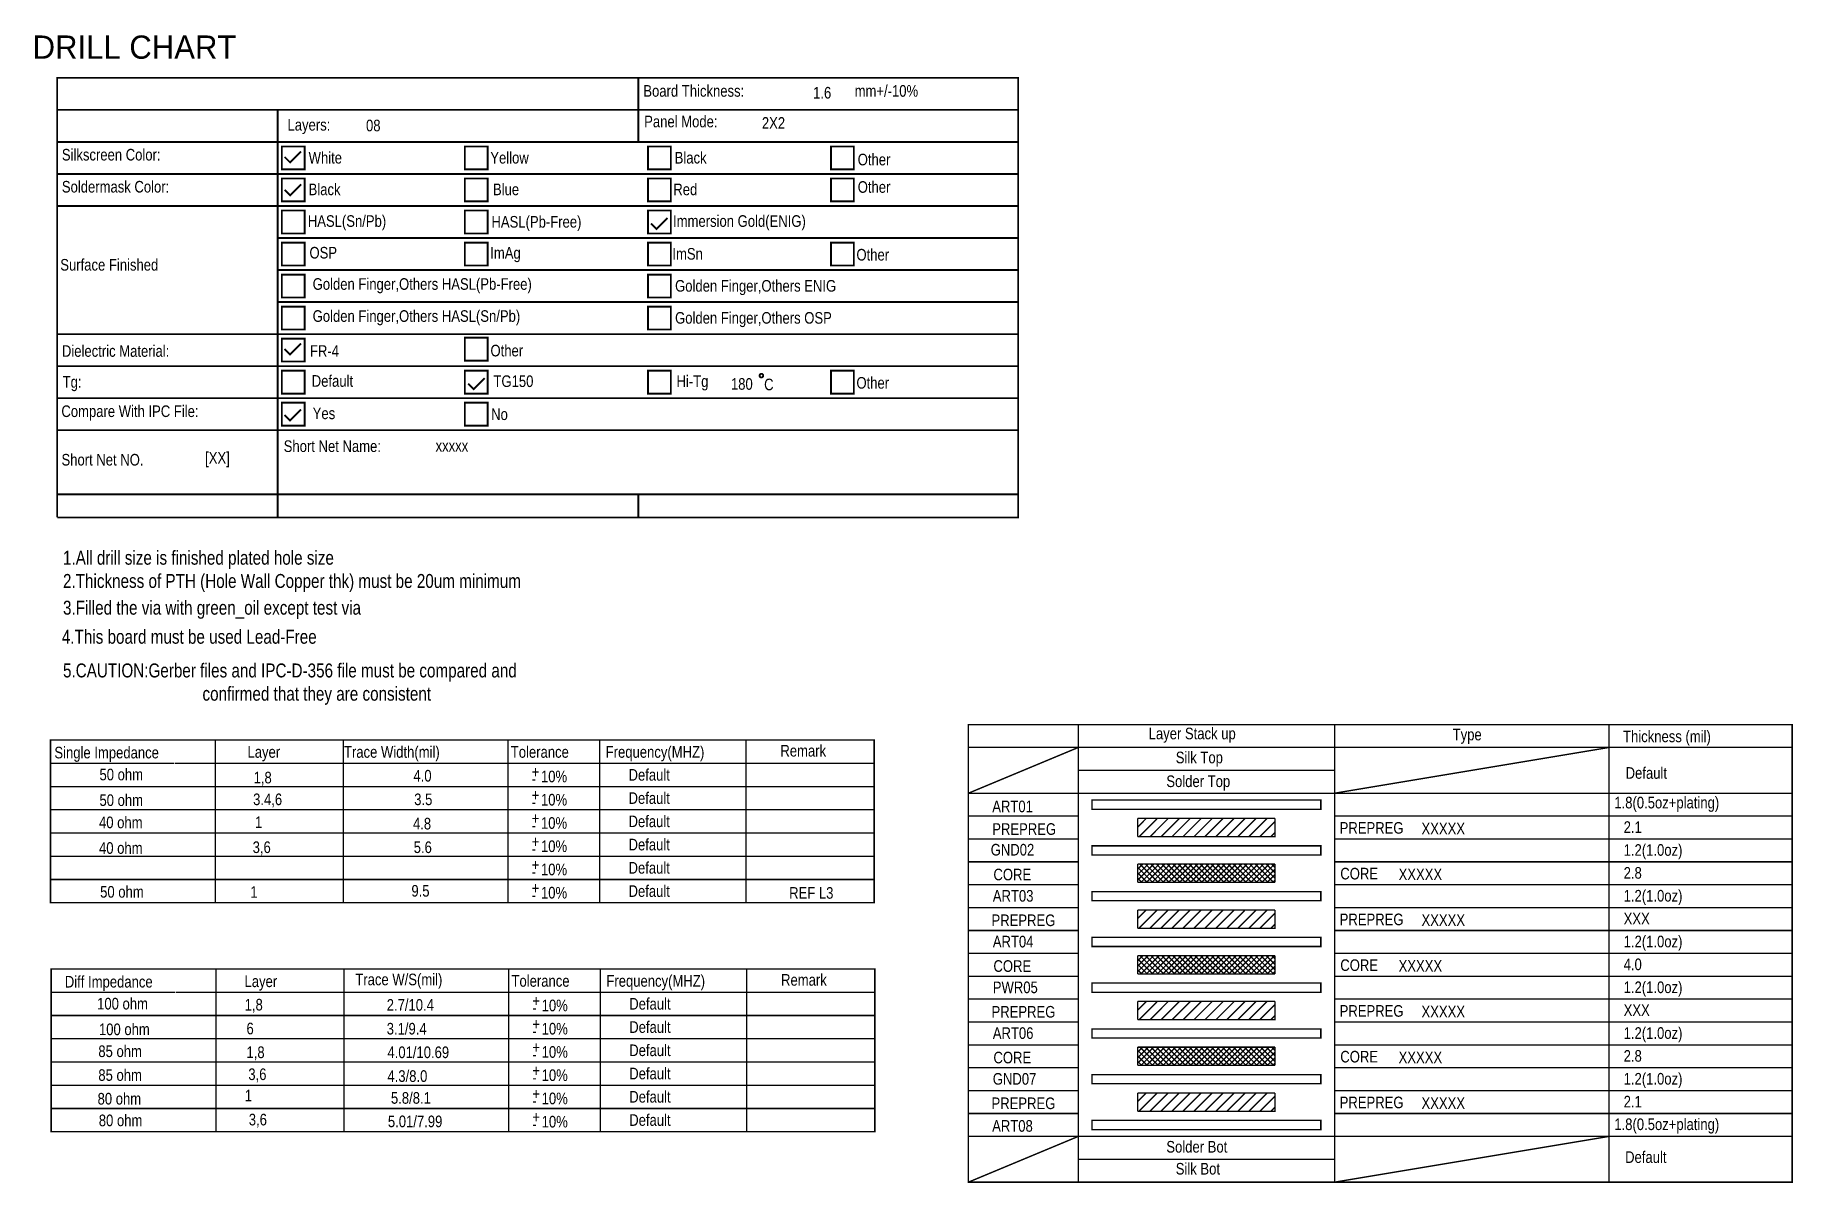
# Model space of a CAD drawing. Extents: x -9 to 288, y -8 to 181.
# Drawn here: x 96.2 to 288.3, y 55.2 to 180.6 of the extents above; entities that cross this region are included whole.
import ezdxf

# ---------------------------------------------------------------- set-up
doc = ezdxf.new("R2010")
doc.units = 0
doc.layers.add('BOARD_GEOMETRY_DIMENSION', color=2, linetype='CONTINUOUS')

msp = doc.modelspace()

# ---------------------------------------------------------------- texts
at = {"layer": 'BOARD_GEOMETRY_DIMENSION'}
msp.add_text('  DRILL CHART', height=2.54, dxfattribs=at).set_placement((94.034864, 178.027584))
for s, height, width, p in [('Board Thickness:', 1.27, 0.84, (162.65525, 173.877224)), ('1.6', 1.27, 0.84, (181.205632, 173.677326)), ('mm+/-10%', 1.27, 0.84, (185.74258, 173.877224)), ('Layers:', 1.27, 0.84, (123.775216, 170.177206)), ('08', 1.27, 0.84, (132.353558, 170.100498)), ('Panel Mode:', 1.27, 0.84, (162.747198, 170.53433)), ('2X2', 1.27, 0.84, (175.605694, 170.377358)), ('Silkscreen Color:', 1.27, 0.84, (99.120198, 166.90721)), ('White', 1.27, 0.84, (126.080012, 166.577264)), ('Yellow', 1.27, 0.84, (145.932398, 166.577264)), ('Black', 1.27, 0.84, (166.080186, 166.577264)), ('Other', 1.27, 0.84, (186.080146, 166.377366)), ('Soldermask Color:', 1.27, 0.84, (99.120198, 163.407344)), ('Black', 1.27, 0.84, (126.080012, 163.117276)), ('Blue', 1.27, 0.84, (146.2278, 163.117276)), ('Red', 1.27, 0.84, (165.932358, 163.117276)), ('Other', 1.27, 0.84, (186.080146, 163.377372)), ('HASL(Sn/Pb)', 1.27, 0.84, (125.993906, 159.657288)), ('HASL(Pb-Free)', 1.27, 0.84, (146.06016, 159.5755)), ('Immersion Gold(ENIG)', 1.27, 0.84, (165.903148, 159.657288)), ('OSP', 1.27, 0.84, (126.175516, 156.1973)), ('Surface Finished', 1.27, 0.84, (98.94697, 154.877262)), ('ImAg', 1.27, 0.84, (145.927826, 156.177234)), ('ImSn', 1.27, 0.84, (165.82771, 156.077158)), ('Other', 1.27, 0.84, (185.940446, 155.977336)), ('Golden Finger,Others HASL(Pb-Free)', 1.27, 0.84, (126.524258, 152.77719)), ('Golden Finger,Others ENIG', 1.27, 0.84, (166.123366, 152.577292)), ('Golden Finger,Others HASL(Sn/Pb)', 1.27, 0.84, (126.524258, 149.277324)), ('Golden Finger,Others OSP', 1.27, 0.84, (166.123366, 149.077172)), ('Dielectric Material:', 1.27, 0.84, (99.12604, 145.457164)), ('FR-4', 1.27, 0.84, (126.22784, 145.457164)), ('Other', 1.27, 0.84, (145.95348, 145.500598)), ('Tg:', 1.27, 0.84, (99.205542, 142.077186)), ('Default', 1.27, 0.84, (126.42342, 142.183358)), ('TG150', 1.27, 0.84, (146.280124, 142.157196)), ('Hi-Tg', 1.27, 0.84, (166.280084, 142.157196)), ('180', 1.27, 0.84, (172.227748, 141.857222)), ('C', 1.27, 0.84, (175.853344, 141.80058)), ('Other', 1.27, 0.84, (185.940446, 141.977364)), ('Compare With IPC File:', 1.27, 0.84, (99.069144, 138.877294)), ('Yes', 1.27, 0.84, (126.527814, 138.64717)), ('No', 1.27, 0.84, (146.027648, 138.547348)), ('Short Net Name:', 1.27, 0.84, (123.359926, 135.057388)), ('Short Net NO.', 1.27, 0.84, (99.079558, 133.57733)), ('[XX]', 1.27, 0.84, (114.772948, 133.777228)), ('xxxxx', 1.27, 0.84, (139.953492, 135.100568)), ('1.All drill size is finished plated hole size', 1.524, 0.816667, (99.243642, 122.741944)), ('2.Thickness of PTH (Hole Wall Copper thk) must be 20um minimum', 1.524, 0.816667, (99.243642, 120.201944)), ('3.Filled the via with green_oil except test via', 1.524, 0.816667, (99.243642, 117.280944)), ('4.This board must be used Lead-Free', 1.524, 0.816667, (99.116642, 114.105944)), ('5.CAUTION:Gerber files and IPC-D-356 file must be compared and', 1.524, 0.816667, (99.243642, 110.422944)), ('confirmed that they are consistent', 1.524, 0.816667, (114.483642, 107.882944)), ('Layer Stack up', 1.27, 0.84, (217.869516, 103.661718)), ('Type', 1.27, 0.84, (251.089668, 103.54818)), ('Thickness (mil)', 1.27, 0.84, (269.704566, 103.348282)), ('Single Impedance', 1.27, 0.84, (98.303334, 101.577902)), ('Layer', 1.27, 0.84, (119.403368, 101.643688)), ('Trace Width(mil)', 1.27, 0.84, (129.944622, 101.643688)), ('Tolerance', 1.27, 0.84, (148.172932, 101.643688)), ('Frequency(MHZ)', 1.27, 0.84, (158.542482, 101.643688)), ('Remark', 1.27, 0.84, (177.629312, 101.7778)), ('Silk Top', 1.27, 0.84, (220.829632, 101.041708)), ('50 ohm', 1.27, 0.84, (103.22941, 99.177856)), ('1,8', 1.27, 0.84, (120.068594, 98.843592)), ('4.0', 1.27, 0.84, (137.533634, 99.043744)), ('+', 1.27, 0.84, (150.45309, 99.471226)), ('10%', 1.27, 0.84, (151.46909, 98.963226)), ('Default', 1.27, 0.84, (161.038032, 99.14382)), ('Default', 1.27, 0.84, (269.984474, 99.34829)), ('-', 1.27, 0.84, (150.45309, 98.709226)), ('+', 1.27, 0.84, (150.45309, 96.931226)), ('Solder Top', 1.27, 0.84, (219.799662, 98.44151)), ('50 ohm', 1.27, 0.84, (103.22941, 96.378014)), ('3.4,6', 1.27, 0.84, (120.01627, 96.466914)), ('3.5', 1.27, 0.84, (137.616184, 96.466914)), ('-', 1.27, 0.84, (150.45309, 96.169226)), ('10%', 1.27, 0.84, (151.46909, 96.423226)), ('Default', 1.27, 0.84, (161.038032, 96.60382)), ('ART01', 1.27, 0.84, (200.779634, 95.691706)), ('1.8(0.5oz+plating)', 1.27, 0.84, (268.749526, 96.111568)), ('40 ohm', 1.27, 0.84, (103.17861, 93.945456)), ('1', 1.27, 0.84, (120.2182, 93.963066)), ('4.8', 1.27, 0.84, (137.482834, 93.811344)), ('-', 1.27, 0.84, (150.45309, 93.629226)), ('+', 1.27, 0.84, (150.45309, 94.391226)), ('10%', 1.27, 0.84, (151.46909, 93.883226)), ('Default', 1.27, 0.84, (161.038032, 94.06382)), ('PREPREG', 1.27, 0.84, (200.779634, 93.221556)), ('PREPREG', 1.27, 0.84, (238.73968, 93.348302)), ('XXXXX', 1.27, 0.84, (247.679718, 93.271594)), ('2.1', 1.27, 0.84, (269.76959, 93.431614)), ('40 ohm', 1.27, 0.84, (103.17861, 91.145614)), ('3,6', 1.27, 0.84, (119.96547, 91.234514)), ('5.6', 1.27, 0.84, (137.565384, 91.234514)), ('+', 1.27, 0.84, (150.45309, 91.851226)), ('10%', 1.27, 0.84, (151.46909, 91.343226)), ('Default', 1.27, 0.84, (161.038032, 91.52382)), ('GND02', 1.27, 0.84, (200.609708, 90.961718)), ('1.2(1.0oz)', 1.27, 0.84, (269.76959, 90.931492)), ('-', 1.27, 0.84, (150.45309, 91.089226)), ('+', 1.27, 0.84, (150.45309, 89.311226)), ('Default', 1.27, 0.84, (161.038032, 88.98382)), ('-', 1.27, 0.84, (150.45309, 88.549226)), ('10%', 1.27, 0.84, (151.46909, 88.803226)), ('CORE', 1.27, 0.84, (200.909682, 88.251538)), ('CORE', 1.27, 0.84, (238.80953, 88.348312)), ('XXXXX', 1.27, 0.84, (245.179596, 88.271604)), ('2.8', 1.27, 0.84, (269.76959, 88.431624)), ('50 ohm', 1.27, 0.84, (103.3018, 86.36)), ('1', 1.27, 0.84, (119.7102, 86.343066)), ('9.5', 1.27, 0.84, (137.3124, 86.470066)), ('-', 1.27, 0.84, (150.45309, 86.009226)), ('+', 1.27, 0.84, (150.45309, 86.771226)), ('10%', 1.27, 0.84, (151.46909, 86.263226)), ('Default', 1.27, 0.84, (161.038032, 86.44382)), ('REF L3', 1.27, 0.84, (178.5874, 86.241466)), ('ART03', 1.27, 0.84, (200.839578, 85.921596)), ('1.2(1.0oz)', 1.27, 0.84, (269.76959, 85.931502)), ('PREPREG', 1.27, 0.84, (200.699624, 83.251548)), ('PREPREG', 1.27, 0.84, (238.73968, 83.348322)), ('XXXXX', 1.27, 0.84, (247.679718, 83.271614)), ('XXX', 1.27, 0.84, (269.76959, 83.431634)), ('ART04', 1.27, 0.84, (200.839578, 80.921606)), ('1.2(1.0oz)', 1.27, 0.84, (269.76959, 80.931512)), ('CORE', 1.27, 0.84, (200.909682, 78.251558)), ('CORE', 1.27, 0.84, (238.80953, 78.348078)), ('XXXXX', 1.27, 0.84, (245.179596, 78.271624)), ('4.0', 1.27, 0.84, (269.76959, 78.431644)), ('Diff Impedance', 1.27, 0.84, (99.44481, 76.538836)), ('Layer', 1.27, 0.84, (119.079518, 76.58481)), ('Trace W/S(mil)', 1.27, 0.84, (131.186174, 76.784708)), ('Tolerance', 1.27, 0.84, (148.249132, 76.624688)), ('Frequency(MHZ)', 1.27, 0.84, (158.618682, 76.624688)), ('Remark', 1.27, 0.84, (177.705512, 76.738734)), ('PWR05', 1.27, 0.84, (200.839578, 75.921616)), ('1.2(1.0oz)', 1.27, 0.84, (269.76959, 75.931522)), ('100 ohm', 1.27, 0.84, (102.973124, 74.13879)), ('1,8', 1.27, 0.84, (119.092472, 74.028046)), ('2.7/10.4', 1.27, 0.84, (134.614412, 74.004678)), ('+', 1.27, 0.84, (150.52929, 74.452226)), ('10%', 1.27, 0.84, (151.54529, 73.944226)), ('Default', 1.27, 0.84, (161.114232, 74.12482)), ('-', 1.27, 0.84, (150.52929, 73.690226)), ('PREPREG', 1.27, 0.84, (200.699624, 73.251568)), ('PREPREG', 1.27, 0.84, (238.73968, 73.348088)), ('XXXXX', 1.27, 0.84, (247.679718, 73.271634)), ('XXX', 1.27, 0.84, (269.76959, 73.431654)), ('100 ohm', 1.27, 0.84, (103.173022, 71.338694)), ('6', 1.27, 0.84, (119.292624, 71.428102)), ('3.1/9.4', 1.27, 0.84, (134.614412, 71.404734)), ('-', 1.27, 0.84, (150.52929, 71.150226)), ('+', 1.27, 0.84, (150.52929, 71.912226)), ('10%', 1.27, 0.84, (151.54529, 71.404226)), ('Default', 1.27, 0.84, (161.114232, 71.58482)), ('ART06', 1.27, 0.84, (200.839578, 70.921626)), ('1.2(1.0oz)', 1.27, 0.84, (269.76959, 70.931532)), ('85 ohm', 1.27, 0.84, (103.105712, 68.938902)), ('1,8', 1.27, 0.84, (119.292624, 68.827904)), ('4.01/10.69', 1.27, 0.84, (134.69239, 68.827904)), ('-', 1.27, 0.84, (150.52929, 68.610226)), ('+', 1.27, 0.84, (150.52929, 69.372226)), ('10%', 1.27, 0.84, (151.54529, 68.864226)), ('Default', 1.27, 0.84, (161.114232, 69.04482)), ('CORE', 1.27, 0.84, (200.909682, 68.251578)), ('CORE', 1.27, 0.84, (238.80953, 68.348098)), ('XXXXX', 1.27, 0.84, (245.179596, 68.271644)), ('2.8', 1.27, 0.84, (269.76959, 68.431664)), ('85 ohm', 1.27, 0.84, (103.105712, 66.338704)), ('3,6', 1.27, 0.84, (119.492522, 66.428112)), ('4.3/8.0', 1.27, 0.84, (134.69239, 66.22796)), ('+', 1.27, 0.84, (150.52929, 66.832226)), ('10%', 1.27, 0.84, (151.54529, 66.324226)), ('Default', 1.27, 0.84, (161.114232, 66.50482)), ('1.2(1.0oz)', 1.27, 0.84, (269.76959, 65.931542)), ('1', 1.27, 0.84, (119.1006, 64.092666)), ('-', 1.27, 0.84, (150.52929, 66.070226)), ('+', 1.27, 0.84, (150.52929, 64.292226)), ('Default', 1.27, 0.84, (161.114232, 63.96482)), ('GND07', 1.27, 0.84, (200.839578, 65.921636)), ('80 ohm', 1.27, 0.84, (103.0224, 63.754)), ('5.8/8.1', 1.27, 0.84, (135.0772, 63.838666)), ('-', 1.27, 0.84, (150.52929, 63.530226)), ('10%', 1.27, 0.84, (151.54529, 63.784226)), ('PREPREG', 1.27, 0.84, (200.699624, 63.251588)), ('PREPREG', 1.27, 0.84, (238.73968, 63.348108)), ('XXXXX', 1.27, 0.84, (247.679718, 63.271654)), ('2.1', 1.27, 0.84, (269.76959, 63.431674)), ('80 ohm', 1.27, 0.84, (103.156512, 61.385704)), ('3,6', 1.27, 0.84, (119.543322, 61.475112)), ('5.01/7.99', 1.27, 0.84, (134.74319, 61.27496)), ('-', 1.27, 0.84, (150.52929, 60.990226)), ('+', 1.27, 0.84, (150.52929, 61.752226)), ('10%', 1.27, 0.84, (151.54529, 61.244226)), ('Default', 1.27, 0.84, (161.114232, 61.42482)), ('ART08', 1.27, 0.84, (200.769474, 60.781692)), ('1.8(0.5oz+plating)', 1.27, 0.84, (268.749526, 60.961524)), ('Solder Bot', 1.27, 0.84, (219.799662, 58.501534)), ('Default', 1.27, 0.84, (269.92961, 57.371488)), ('Silk Bot', 1.27, 0.84, (220.829632, 56.101488))]:
    msp.add_text(s, height=height, dxfattribs=dict(at, width=width)).set_placement(p)

# ---------------------------------------------------------------- linework, layer by layer
at = {"layer": 'BOARD_GEOMETRY_DIMENSION'}
for points, const_width in [([(203.612242, 130.43916), (98.612198, 130.43916), (98.612198, 175.939196), (203.612242, 175.939196)], 0.2032), ([(123.153424, 165.939216), (125.653546, 165.939216), (125.653546, 168.439338), (123.153424, 168.439338)], 0.2032), ([(143.153384, 165.939216), (145.653506, 165.939216), (145.653506, 168.439338), (143.153384, 168.439338)], 0.2032), ([(163.153344, 165.939216), (165.653466, 165.939216), (165.653466, 168.439338), (163.153344, 168.439338)], 0.2032), ([(183.153558, 165.939216), (185.653426, 165.939216), (185.653426, 168.439338), (183.153558, 168.439338)], 0.2032), ([(123.153424, 162.43935), (125.653546, 162.43935), (125.653546, 164.939218), (123.153424, 164.939218)], 0.2032), ([(143.153384, 162.43935), (145.653506, 162.43935), (145.653506, 164.939218), (143.153384, 164.939218)], 0.2032), ([(163.153344, 162.43935), (165.653466, 162.43935), (165.653466, 164.939218), (163.153344, 164.939218)], 0.2032), ([(183.153558, 162.43935), (185.653426, 162.43935), (185.653426, 164.939218), (183.153558, 164.939218)], 0.2032), ([(123.153424, 158.93923), (125.653546, 158.93923), (125.653546, 161.439352), (123.153424, 161.439352)], 0.2032), ([(143.153384, 158.93923), (145.653506, 158.93923), (145.653506, 161.439352), (143.153384, 161.439352)], 0.2032), ([(163.153344, 158.93923), (165.653466, 158.93923), (165.653466, 161.439352), (163.153344, 161.439352)], 0.2032), ([(123.153424, 155.439364), (125.653546, 155.439364), (125.653546, 157.939232), (123.153424, 157.939232)], 0.2032), ([(143.153384, 155.439364), (145.653506, 155.439364), (145.653506, 157.939232), (143.153384, 157.939232)], 0.2032), ([(163.153344, 155.439364), (165.653466, 155.439364), (165.653466, 157.939232), (163.153344, 157.939232)], 0.2032), ([(183.153558, 155.439364), (185.653426, 155.439364), (185.653426, 157.939232), (183.153558, 157.939232)], 0.2032), ([(123.153424, 151.939244), (125.653546, 151.939244), (125.653546, 154.439366), (123.153424, 154.439366)], 0.2032), ([(163.153344, 151.939244), (165.653466, 151.939244), (165.653466, 154.439366), (163.153344, 154.439366)], 0.2032), ([(123.153424, 148.439378), (125.653546, 148.439378), (125.653546, 150.939246), (123.153424, 150.939246)], 0.2032), ([(163.153344, 148.439378), (165.653466, 148.439378), (165.653466, 150.939246), (163.153344, 150.939246)], 0.2032), ([(123.153424, 144.939258), (125.653546, 144.939258), (125.653546, 147.43938), (123.153424, 147.43938)], 0.2032), ([(143.153384, 145.039334), (145.653506, 145.039334), (145.653506, 147.539202), (143.153384, 147.539202)], 0.2032), ([(123.153424, 141.439392), (125.653546, 141.439392), (125.653546, 143.93926), (123.153424, 143.93926)], 0.2032), ([(143.153384, 141.439392), (145.653506, 141.439392), (145.653506, 143.93926), (143.153384, 143.93926)], 0.2032), ([(163.153344, 141.439392), (165.653466, 141.439392), (165.653466, 143.93926), (163.153344, 143.93926)], 0.2032), ([(183.153558, 141.439392), (185.653426, 141.439392), (185.653426, 143.93926), (183.153558, 143.93926)], 0.2032), ([(123.153424, 137.939272), (125.653546, 137.939272), (125.653546, 140.439394), (123.153424, 140.439394)], 0.2032), ([(143.153384, 137.939272), (145.653506, 137.939272), (145.653506, 140.439394), (143.153384, 140.439394)], 0.2032), ([(288.17951, 105.27157), (288.17951, 102.771702), (198.17969, 102.771702), (198.17969, 105.27157)], 0.150114), ([(97.87509, 103.5812), (187.87491, 103.5812), (187.87491, 93.4212), (97.87509, 93.4212)], 0.151892), ([(211.679536, 96.021652), (236.679486, 96.021652), (236.679486, 97.02165), (211.679536, 97.02165)], 0.150114), ([(211.679536, 91.021662), (236.679486, 91.021662), (236.679486, 92.02166), (211.679536, 92.02166)], 0.150114), ([(211.679536, 86.021672), (236.679486, 86.021672), (236.679486, 87.02167), (211.679536, 87.02167)], 0.150114), ([(211.679536, 81.021682), (236.679486, 81.021682), (236.679486, 82.02168), (211.679536, 82.02168)], 0.150114), ([(97.95129, 78.5622), (187.95111, 78.5622), (187.95111, 68.4022), (97.95129, 68.4022)], 0.151892), ([(211.679536, 76.021692), (236.679486, 76.021692), (236.679486, 77.02169), (211.679536, 77.02169)], 0.150114), ([(211.679536, 71.021702), (236.679486, 71.021702), (236.679486, 72.0217), (211.679536, 72.0217)], 0.150114), ([(211.679536, 66.021712), (236.679486, 66.021712), (236.679486, 67.02171), (211.679536, 67.02171)], 0.150114), ([(211.679536, 61.021722), (236.679486, 61.021722), (236.679486, 62.02172), (211.679536, 62.02172)], 0.150114), ([(198.17969, 55.27167), (288.17951, 55.27167), (288.17951, 60.27166), (198.17969, 60.27166)], 0.1524)]:
    msp.add_lwpolyline(points, close=True, dxfattribs=dict(at, const_width=const_width))
for points, const_width in [([(162.112198, 175.939196), (162.112198, 172.43933)], 0.2032), ([(98.612198, 172.43933), (203.612242, 172.43933)], 0.2032), ([(122.702066, 172.43933), (122.702066, 168.93921)], 0.2032), ([(162.112198, 172.43933), (162.112198, 168.93921)], 0.2032), ([(98.612198, 168.93921), (203.612242, 168.93921)], 0.2032), ([(122.702066, 161.939224), (122.702066, 168.93921)], 0.2032), ([(123.453398, 167.300656), (124.053346, 166.700708), (125.253496, 167.900604)], 0.2032), ([(98.612198, 165.439344), (203.612242, 165.439344)], 0.2032), ([(123.453398, 163.70046), (124.053346, 163.100512), (125.253496, 164.300662)], 0.2032), ([(98.612198, 161.939224), (201.482198, 161.939224)], 0.2032), ([(98.612198, 161.939224), (203.612242, 161.939224)], 0.2032), ([(122.702066, 146.359372), (122.702066, 161.939224)], 0.2032), ([(163.488751, 160.02), (164.088699, 159.420052), (165.288849, 160.619948)], 0.2032), ([(122.702066, 158.439358), (203.612242, 158.439358)], 0.2032), ([(122.702066, 154.939238), (203.612242, 154.939238)], 0.2032), ([(122.702066, 151.439372), (203.612242, 151.439372)], 0.2032), ([(98.612198, 147.939252), (203.612242, 147.939252)], 0.2032), ([(122.702066, 147.939252), (122.702066, 144.439386)], 0.2032), ([(123.453398, 146.300698), (124.053346, 145.700496), (125.253496, 146.900646)], 0.2032), ([(98.612198, 144.439386), (203.612242, 144.439386)], 0.2032), ([(122.702066, 140.939266), (122.702066, 144.439386)], 0.2032), ([(143.524351, 142.5194), (144.124299, 141.919452), (145.324449, 143.119348)], 0.2032), ([(98.612198, 140.939266), (203.612242, 140.939266)], 0.2032), ([(122.702066, 140.939266), (122.702066, 137.4394)], 0.2032), ([(123.453398, 139.10056), (124.053346, 138.500612), (125.253496, 139.700508)], 0.2032), ([(98.612198, 137.4394), (203.612242, 137.4394)], 0.2032), ([(122.702066, 137.4394), (122.702066, 130.528568)], 0.2032), ([(203.612242, 130.43916), (203.612242, 127.89916), (98.612198, 127.89916)], 0.2032), ([(98.612198, 127.89916), (98.612198, 130.43916)], 0.2032), ([(122.702066, 130.43916), (122.702066, 127.89916)], 0.2032), ([(162.112198, 130.43916), (162.112198, 127.89916)], 0.2032), ([(210.179666, 60.27166), (210.179666, 105.27157)], 0.1524), ([(238.17961, 60.27166), (238.17961, 105.27157)], 0.1524), ([(268.17955, 60.27166), (268.17955, 105.27157)], 0.1524), ([(115.875054, 103.5812), (115.875054, 93.46692)], 0.151892), ([(129.875026, 103.5812), (129.875026, 93.46692)], 0.151892), ([(147.87499, 103.5812), (147.87499, 93.46692)], 0.151892), ([(157.87497, 103.5812), (157.87497, 93.46692)], 0.151892), ([(173.874938, 103.5812), (173.874938, 93.46692)], 0.151892), ([(198.17969, 97.771712), (210.179666, 102.771702)], 0.1524), ([(198.17969, 60.27166), (198.17969, 102.771702)], 0.1524), ([(238.17961, 97.771712), (268.17955, 102.771702)], 0.1524), ([(288.17951, 60.27166), (288.17951, 102.771702)], 0.1524), ([(111.411004, 101.0412), (97.87509, 101.0412)], 0.151892), ([(111.465106, 101.0412), (187.87491, 101.0412)], 0.151892), ([(210.179666, 100.27158), (238.17961, 100.27158)], 0.1524), ([(97.87509, 98.5012), (187.87491, 98.5012)], 0.151892), ([(97.87509, 95.9612), (187.87491, 95.9612)], 0.151892), ([(198.17969, 97.771712), (210.179666, 97.771712)], 0.150114), ([(210.179666, 97.771712), (238.17961, 97.771712)], 0.1524), ([(238.17961, 97.771712), (268.17955, 97.771712)], 0.1524), ([(268.17955, 97.771712), (288.17951, 97.771712)], 0.1524), ([(198.17969, 95.27159), (210.179666, 95.27159)], 0.150114), ([(216.679526, 95.021654), (231.679496, 95.021654)], 0.150114), ([(216.679526, 95.021654), (216.679526, 93.021658)], 0.150114), ([(216.679526, 93.021658), (231.679496, 93.021658), (231.679496, 95.021654)], 0.150114), ([(216.679526, 94.0816), (217.599514, 95.011494)], 0.150114), ([(216.81948, 93.021658), (218.779598, 94.981522)], 0.150114), ([(218.01963, 93.021658), (219.989654, 95.001588)], 0.150114), ([(219.219526, 93.021658), (221.19971, 95.001588)], 0.150114), ([(220.419676, 93.021658), (222.399606, 95.001588)], 0.150114), ([(221.619572, 93.021658), (223.609662, 95.011494)], 0.150114), ([(222.819722, 93.021658), (224.789492, 94.991682)], 0.150114), ([(224.019618, 93.021658), (225.999548, 95.001588)], 0.150114), ([(225.219514, 93.021658), (227.189538, 94.991682)], 0.150114), ([(226.419664, 93.021658), (228.389688, 95.001588)], 0.150114), ([(227.61956, 93.021658), (229.589584, 94.991682)], 0.150114), ([(228.81971, 93.021658), (230.79964, 95.001588)], 0.150114), ([(230.019606, 93.021658), (231.679496, 94.681548)], 0.150114), ([(238.17961, 95.27159), (268.17955, 95.27159)], 0.1524), ([(268.17955, 95.27159), (288.17951, 95.27159)], 0.1524), ([(187.87491, 93.4212), (187.87491, 90.8812), (97.87509, 90.8812), (97.87509, 93.4212)], 0.151892), ([(115.875054, 93.46692), (115.875054, 90.8812)], 0.151892), ([(129.875026, 93.46692), (129.875026, 90.8812)], 0.151892), ([(147.87499, 93.4212), (147.87499, 90.8812)], 0.151892), ([(157.87497, 93.46692), (157.87497, 90.8812)], 0.151892), ([(173.874938, 93.46692), (173.874938, 90.8812)], 0.151892), ([(198.17969, 92.771722), (210.179666, 92.771722)], 0.150114), ([(231.219502, 93.021658), (231.659684, 93.461586)], 0.150114), ([(238.17961, 92.771722), (268.17955, 92.771722)], 0.1524), ([(268.17955, 92.771722), (288.17951, 92.771722)], 0.1524), ([(187.87491, 90.8812), (187.87491, 88.3412), (97.87509, 88.3412), (97.87509, 90.8812)], 0.151892), ([(115.875054, 90.92692), (115.875054, 88.3412)], 0.151892), ([(129.875026, 90.92692), (129.875026, 88.3412)], 0.151892), ([(147.87499, 90.8812), (147.87499, 88.3412)], 0.151892), ([(157.87497, 90.92692), (157.87497, 88.3412)], 0.151892), ([(173.874938, 90.92692), (173.874938, 88.3412)], 0.151892), ([(198.17969, 90.2716), (210.179666, 90.2716)], 0.150114), ([(238.17961, 90.2716), (268.17955, 90.2716)], 0.1524), ([(268.17955, 90.2716), (288.17951, 90.2716)], 0.1524), ([(187.87491, 88.3412), (187.87491, 85.8012), (97.87509, 85.8012), (97.87509, 88.3412)], 0.151892), ([(115.875054, 88.38692), (115.875054, 85.8012)], 0.151892), ([(129.875026, 88.38692), (129.875026, 85.8012)], 0.151892), ([(147.87499, 88.3412), (147.87499, 85.8012)], 0.151892), ([(157.87497, 88.38692), (157.87497, 85.8012)], 0.151892), ([(173.874938, 88.38692), (173.874938, 85.8012)], 0.151892), ([(231.679496, 90.021664), (216.679526, 90.021664)], 0.150114), ([(216.679526, 88.28151), (218.41968, 90.021664)], 0.150114), ([(216.679526, 88.881712), (217.819478, 90.021664)], 0.150114), ([(216.679526, 88.021668), (216.679526, 90.021664)], 0.150114), ([(216.679526, 89.48166), (217.21953, 90.021664)], 0.150114), ([(218.319604, 88.021668), (216.679526, 89.661492)], 0.150114), ([(217.719656, 88.021668), (216.679526, 89.061544)], 0.150114), ([(217.119708, 88.021668), (216.679526, 88.461596)], 0.150114), ([(218.919552, 88.021668), (216.919556, 90.021664)], 0.150114), ([(217.019632, 88.021668), (219.019628, 90.021664)], 0.150114), ([(219.5195, 88.021668), (217.519504, 90.021664)], 0.150114), ([(217.61958, 88.021668), (219.619576, 90.021664)], 0.150114), ([(220.119702, 88.021668), (218.119706, 90.021664)], 0.150114), ([(218.219528, 88.021668), (220.219524, 90.021664)], 0.150114), ([(220.71965, 88.021668), (218.719654, 90.021664)], 0.150114), ([(218.819476, 88.021668), (220.819726, 90.021664)], 0.150114), ([(221.319598, 88.021668), (219.319602, 90.021664)], 0.150114), ([(219.419678, 88.021668), (221.419674, 90.021664)], 0.150114), ([(221.919546, 88.021668), (219.91955, 90.021664)], 0.150114), ([(220.019626, 88.021668), (222.019622, 90.021664)], 0.150114), ([(222.519494, 88.021668), (220.519498, 90.021664)], 0.150114), ([(220.619574, 88.021668), (222.61957, 90.021664)], 0.150114), ([(223.119696, 88.021668), (221.1197, 90.021664)], 0.150114), ([(221.219522, 88.021668), (223.219518, 90.021664)], 0.150114), ([(223.719644, 88.021668), (221.719648, 90.021664)], 0.150114), ([(221.819724, 88.021668), (223.81972, 90.021664)], 0.150114), ([(224.319592, 88.021668), (222.319596, 90.021664)], 0.150114), ([(222.419672, 88.021668), (224.419668, 90.021664)], 0.150114), ([(224.91954, 88.021668), (222.919544, 90.021664)], 0.150114), ([(223.01962, 88.021668), (225.019616, 90.021664)], 0.150114), ([(225.519488, 88.021668), (223.519492, 90.021664)], 0.150114), ([(223.619568, 88.021668), (225.619564, 90.021664)], 0.150114), ([(226.11969, 88.021668), (224.119694, 90.021664)], 0.150114), ([(224.219516, 88.021668), (226.219512, 90.021664)], 0.150114), ([(226.719638, 88.021668), (224.719642, 90.021664)], 0.150114), ([(224.819718, 88.021668), (226.819714, 90.021664)], 0.150114), ([(227.319586, 88.021668), (225.31959, 90.021664)], 0.150114), ([(225.419666, 88.021668), (227.419662, 90.021664)], 0.150114), ([(227.919534, 88.021668), (225.919538, 90.021664)], 0.150114), ([(226.019614, 88.021668), (228.01961, 90.021664)], 0.150114), ([(228.519482, 88.021668), (226.519486, 90.021664)], 0.150114), ([(226.619562, 88.021668), (228.619558, 90.021664)], 0.150114), ([(229.119684, 88.021668), (227.119688, 90.021664)], 0.150114), ([(227.21951, 88.021668), (229.219506, 90.021664)], 0.150114), ([(229.719632, 88.021668), (227.719636, 90.021664)], 0.150114), ([(227.819712, 88.021668), (229.819708, 90.021664)], 0.150114), ([(230.31958, 88.021668), (228.319584, 90.021664)], 0.150114), ([(228.41966, 88.021668), (230.419656, 90.021664)], 0.150114), ([(230.919528, 88.021668), (228.919532, 90.021664)], 0.150114), ([(229.019608, 88.021668), (231.019604, 90.021664)], 0.150114), ([(231.519476, 88.021668), (229.51948, 90.021664)], 0.150114), ([(229.619556, 88.021668), (231.619552, 90.021664)], 0.150114), ([(231.66959, 88.471502), (230.119682, 90.021664)], 0.150114), ([(230.219504, 88.021668), (231.679496, 89.48166)], 0.150114), ([(231.66959, 89.071704), (230.71963, 90.021664)], 0.150114), ([(230.819706, 88.021668), (231.679496, 88.881712)], 0.150114), ([(231.679496, 89.661492), (231.319578, 90.021664)], 0.150114), ([(231.419654, 88.021668), (231.659684, 88.271604)], 0.150114), ([(231.679496, 88.021668), (231.679496, 90.021664)], 0.150114), ([(198.17969, 87.771478), (210.179666, 87.771478)], 0.150114), ([(231.679496, 88.021668), (216.679526, 88.021668)], 0.150114), ([(238.17961, 87.771478), (268.17955, 87.771478)], 0.1524), ([(268.17955, 87.771478), (288.17951, 87.771478)], 0.1524), ([(198.17969, 85.27161), (210.179666, 85.27161)], 0.150114), ([(216.679526, 85.021674), (231.679496, 85.021674)], 0.150114), ([(216.679526, 85.021674), (216.679526, 83.021678)], 0.150114), ([(216.679526, 83.021678), (231.679496, 83.021678), (231.679496, 85.021674)], 0.150114), ([(216.679526, 84.08162), (217.599514, 85.011514)], 0.150114), ([(216.81948, 83.021678), (218.779598, 84.981542)], 0.150114), ([(218.01963, 83.021678), (219.989654, 85.001608)], 0.150114), ([(219.219526, 83.021678), (221.19971, 85.001608)], 0.150114), ([(220.419676, 83.021678), (222.399606, 85.001608)], 0.150114), ([(221.619572, 83.021678), (223.609662, 85.011514)], 0.150114), ([(222.819722, 83.021678), (224.789492, 84.991702)], 0.150114), ([(224.019618, 83.021678), (225.999548, 85.001608)], 0.150114), ([(225.219514, 83.021678), (227.189538, 84.991702)], 0.150114), ([(226.419664, 83.021678), (228.389688, 85.001608)], 0.150114), ([(227.61956, 83.021678), (229.589584, 84.991702)], 0.150114), ([(228.81971, 83.021678), (230.79964, 85.001608)], 0.150114), ([(230.019606, 83.021678), (231.679496, 84.681568)], 0.150114), ([(238.17961, 85.27161), (268.17955, 85.27161)], 0.1524), ([(268.17955, 85.27161), (288.17951, 85.27161)], 0.1524), ([(198.17969, 82.771488), (210.179666, 82.771488)], 0.150114), ([(231.219502, 83.021678), (231.659684, 83.461606)], 0.150114), ([(238.17961, 82.771488), (268.17955, 82.771488)], 0.1524), ([(268.17955, 82.771488), (288.17951, 82.771488)], 0.1524), ([(198.17969, 80.27162), (210.179666, 80.27162)], 0.150114), ([(216.679526, 79.48168), (217.21953, 80.021684)], 0.150114), ([(216.679526, 78.881478), (217.819478, 80.021684)], 0.150114), ([(231.679496, 80.021684), (216.679526, 80.021684)], 0.150114), ([(216.679526, 78.021688), (216.679526, 80.021684)], 0.150114), ([(216.679526, 78.28153), (218.41968, 80.021684)], 0.150114), ([(218.319604, 78.021688), (216.679526, 79.661512)], 0.150114), ([(217.719656, 78.021688), (216.679526, 79.061564)], 0.150114), ([(218.919552, 78.021688), (216.919556, 80.021684)], 0.150114), ([(217.019632, 78.021688), (219.019628, 80.021684)], 0.150114), ([(219.5195, 78.021688), (217.519504, 80.021684)], 0.150114), ([(217.61958, 78.021688), (219.619576, 80.021684)], 0.150114), ([(220.119702, 78.021688), (218.119706, 80.021684)], 0.150114), ([(218.219528, 78.021688), (220.219524, 80.021684)], 0.150114), ([(220.71965, 78.021688), (218.719654, 80.021684)], 0.150114), ([(218.819476, 78.021688), (220.819726, 80.021684)], 0.150114), ([(221.319598, 78.021688), (219.319602, 80.021684)], 0.150114), ([(219.419678, 78.021688), (221.419674, 80.021684)], 0.150114), ([(221.919546, 78.021688), (219.91955, 80.021684)], 0.150114), ([(220.019626, 78.021688), (222.019622, 80.021684)], 0.150114), ([(222.519494, 78.021688), (220.519498, 80.021684)], 0.150114), ([(220.619574, 78.021688), (222.61957, 80.021684)], 0.150114), ([(223.119696, 78.021688), (221.1197, 80.021684)], 0.150114), ([(221.219522, 78.021688), (223.219518, 80.021684)], 0.150114), ([(223.719644, 78.021688), (221.719648, 80.021684)], 0.150114), ([(221.819724, 78.021688), (223.81972, 80.021684)], 0.150114), ([(224.319592, 78.021688), (222.319596, 80.021684)], 0.150114), ([(222.419672, 78.021688), (224.419668, 80.021684)], 0.150114), ([(224.91954, 78.021688), (222.919544, 80.021684)], 0.150114), ([(223.01962, 78.021688), (225.019616, 80.021684)], 0.150114), ([(225.519488, 78.021688), (223.519492, 80.021684)], 0.150114), ([(223.619568, 78.021688), (225.619564, 80.021684)], 0.150114), ([(226.11969, 78.021688), (224.119694, 80.021684)], 0.150114), ([(224.219516, 78.021688), (226.219512, 80.021684)], 0.150114), ([(226.719638, 78.021688), (224.719642, 80.021684)], 0.150114), ([(224.819718, 78.021688), (226.819714, 80.021684)], 0.150114), ([(227.319586, 78.021688), (225.31959, 80.021684)], 0.150114), ([(225.419666, 78.021688), (227.419662, 80.021684)], 0.150114), ([(227.919534, 78.021688), (225.919538, 80.021684)], 0.150114), ([(226.019614, 78.021688), (228.01961, 80.021684)], 0.150114), ([(228.519482, 78.021688), (226.519486, 80.021684)], 0.150114), ([(226.619562, 78.021688), (228.619558, 80.021684)], 0.150114), ([(229.119684, 78.021688), (227.119688, 80.021684)], 0.150114), ([(227.21951, 78.021688), (229.219506, 80.021684)], 0.150114), ([(229.719632, 78.021688), (227.719636, 80.021684)], 0.150114), ([(227.819712, 78.021688), (229.819708, 80.021684)], 0.150114), ([(230.31958, 78.021688), (228.319584, 80.021684)], 0.150114), ([(228.41966, 78.021688), (230.419656, 80.021684)], 0.150114), ([(230.919528, 78.021688), (228.919532, 80.021684)], 0.150114), ([(229.019608, 78.021688), (231.019604, 80.021684)], 0.150114), ([(231.519476, 78.021688), (229.51948, 80.021684)], 0.150114), ([(229.619556, 78.021688), (231.619552, 80.021684)], 0.150114), ([(231.66959, 78.471522), (230.119682, 80.021684)], 0.150114), ([(230.219504, 78.021688), (231.679496, 79.48168)], 0.150114), ([(231.66959, 79.071724), (230.71963, 80.021684)], 0.150114), ([(230.819706, 78.021688), (231.679496, 78.881478)], 0.150114), ([(231.679496, 79.661512), (231.319578, 80.021684)], 0.150114), ([(231.679496, 78.021688), (231.679496, 80.021684)], 0.150114), ([(238.17961, 80.27162), (268.17955, 80.27162)], 0.1524), ([(268.17955, 80.27162), (288.17951, 80.27162)], 0.1524), ([(115.951254, 78.5622), (115.951254, 68.408042)], 0.151892), ([(129.951226, 78.5622), (129.951226, 68.408042)], 0.151892), ([(147.95119, 78.5622), (147.95119, 68.408042)], 0.151892), ([(157.95117, 78.5622), (157.95117, 68.408042)], 0.151892), ([(173.951138, 78.5622), (173.951138, 68.408042)], 0.151892), ([(198.17969, 77.771498), (210.179666, 77.771498)], 0.150114), ([(217.119708, 78.021688), (216.679526, 78.461616)], 0.150114), ([(231.679496, 78.021688), (216.679526, 78.021688)], 0.150114), ([(231.419654, 78.021688), (231.659684, 78.271624)], 0.150114), ([(238.17961, 77.771498), (268.17955, 77.771498)], 0.1524), ([(268.17955, 77.771498), (288.17951, 77.771498)], 0.1524), ([(111.487204, 76.0222), (97.95129, 76.0222)], 0.151892), ([(111.541306, 76.0222), (187.95111, 76.0222)], 0.151892), ([(198.17969, 75.27163), (210.179666, 75.27163)], 0.150114), ([(216.679526, 75.021694), (231.679496, 75.021694)], 0.150114), ([(216.679526, 73.021698), (231.679496, 73.021698), (231.679496, 75.021694)], 0.150114), ([(216.679526, 75.021694), (216.679526, 73.021698)], 0.150114), ([(216.679526, 74.08164), (217.599514, 75.011534)], 0.150114), ([(216.81948, 73.021698), (218.779598, 74.981562)], 0.150114), ([(218.01963, 73.021698), (219.989654, 75.001628)], 0.150114), ([(219.219526, 73.021698), (221.19971, 75.001628)], 0.150114), ([(220.419676, 73.021698), (222.399606, 75.001628)], 0.150114), ([(221.619572, 73.021698), (223.609662, 75.011534)], 0.150114), ([(222.819722, 73.021698), (224.789492, 74.991722)], 0.150114), ([(224.019618, 73.021698), (225.999548, 75.001628)], 0.150114), ([(225.219514, 73.021698), (227.189538, 74.991722)], 0.150114), ([(226.419664, 73.021698), (228.389688, 75.001628)], 0.150114), ([(227.61956, 73.021698), (229.589584, 74.991722)], 0.150114), ([(228.81971, 73.021698), (230.79964, 75.001628)], 0.150114), ([(238.17961, 75.27163), (268.17955, 75.27163)], 0.1524), ([(268.17955, 75.27163), (288.17951, 75.27163)], 0.1524), ([(97.95129, 73.4822), (187.95111, 73.4822)], 0.151892), ([(230.019606, 73.021698), (231.679496, 74.681588)], 0.150114), ([(231.219502, 73.021698), (231.659684, 73.461626)], 0.150114), ([(198.17969, 72.771508), (210.179666, 72.771508)], 0.150114), ([(238.17961, 72.771508), (268.17955, 72.771508)], 0.1524), ([(268.17955, 72.771508), (288.17951, 72.771508)], 0.1524), ([(97.95129, 70.9422), (187.95111, 70.9422)], 0.151892), ([(198.17969, 70.27164), (210.179666, 70.27164)], 0.150114), ([(216.679526, 69.4817), (217.21953, 70.021704)], 0.150114), ([(216.679526, 68.021708), (216.679526, 70.021704)], 0.150114), ([(216.679526, 68.881498), (217.819478, 70.021704)], 0.150114), ([(216.679526, 68.28155), (218.41968, 70.021704)], 0.150114), ([(231.679496, 70.021704), (216.679526, 70.021704)], 0.150114), ([(218.319604, 68.021708), (216.679526, 69.661532)], 0.150114), ([(218.919552, 68.021708), (216.919556, 70.021704)], 0.150114), ([(217.019632, 68.021708), (219.019628, 70.021704)], 0.150114), ([(219.5195, 68.021708), (217.519504, 70.021704)], 0.150114), ([(217.61958, 68.021708), (219.619576, 70.021704)], 0.150114), ([(220.119702, 68.021708), (218.119706, 70.021704)], 0.150114), ([(218.219528, 68.021708), (220.219524, 70.021704)], 0.150114), ([(220.71965, 68.021708), (218.719654, 70.021704)], 0.150114), ([(218.819476, 68.021708), (220.819726, 70.021704)], 0.150114), ([(221.319598, 68.021708), (219.319602, 70.021704)], 0.150114), ([(219.419678, 68.021708), (221.419674, 70.021704)], 0.150114), ([(221.919546, 68.021708), (219.91955, 70.021704)], 0.150114), ([(220.019626, 68.021708), (222.019622, 70.021704)], 0.150114), ([(222.519494, 68.021708), (220.519498, 70.021704)], 0.150114), ([(220.619574, 68.021708), (222.61957, 70.021704)], 0.150114), ([(223.119696, 68.021708), (221.1197, 70.021704)], 0.150114), ([(221.219522, 68.021708), (223.219518, 70.021704)], 0.150114), ([(223.719644, 68.021708), (221.719648, 70.021704)], 0.150114), ([(221.819724, 68.021708), (223.81972, 70.021704)], 0.150114), ([(224.319592, 68.021708), (222.319596, 70.021704)], 0.150114), ([(222.419672, 68.021708), (224.419668, 70.021704)], 0.150114), ([(224.91954, 68.021708), (222.919544, 70.021704)], 0.150114), ([(223.01962, 68.021708), (225.019616, 70.021704)], 0.150114), ([(225.519488, 68.021708), (223.519492, 70.021704)], 0.150114), ([(223.619568, 68.021708), (225.619564, 70.021704)], 0.150114), ([(226.11969, 68.021708), (224.119694, 70.021704)], 0.150114), ([(224.219516, 68.021708), (226.219512, 70.021704)], 0.150114), ([(226.719638, 68.021708), (224.719642, 70.021704)], 0.150114), ([(224.819718, 68.021708), (226.819714, 70.021704)], 0.150114), ([(227.319586, 68.021708), (225.31959, 70.021704)], 0.150114), ([(225.419666, 68.021708), (227.419662, 70.021704)], 0.150114), ([(227.919534, 68.021708), (225.919538, 70.021704)], 0.150114), ([(226.019614, 68.021708), (228.01961, 70.021704)], 0.150114), ([(228.519482, 68.021708), (226.519486, 70.021704)], 0.150114), ([(226.619562, 68.021708), (228.619558, 70.021704)], 0.150114), ([(229.119684, 68.021708), (227.119688, 70.021704)], 0.150114), ([(227.21951, 68.021708), (229.219506, 70.021704)], 0.150114), ([(229.719632, 68.021708), (227.719636, 70.021704)], 0.150114), ([(227.819712, 68.021708), (229.819708, 70.021704)], 0.150114), ([(230.31958, 68.021708), (228.319584, 70.021704)], 0.150114), ([(228.41966, 68.021708), (230.419656, 70.021704)], 0.150114), ([(230.919528, 68.021708), (228.919532, 70.021704)], 0.150114), ([(229.019608, 68.021708), (231.019604, 70.021704)], 0.150114), ([(231.519476, 68.021708), (229.51948, 70.021704)], 0.150114), ([(229.619556, 68.021708), (231.619552, 70.021704)], 0.150114), ([(231.66959, 68.471542), (230.119682, 70.021704)], 0.150114), ([(230.219504, 68.021708), (231.679496, 69.4817)], 0.150114), ([(231.66959, 69.07149), (230.71963, 70.021704)], 0.150114), ([(231.679496, 69.661532), (231.319578, 70.021704)], 0.150114), ([(231.679496, 68.021708), (231.679496, 70.021704)], 0.150114), ([(238.17961, 70.27164), (268.17955, 70.27164)], 0.1524), ([(268.17955, 70.27164), (288.17951, 70.27164)], 0.1524), ([(187.95111, 68.4022), (187.95111, 65.8622), (97.95129, 65.8622), (97.95129, 68.4022)], 0.151892), ([(115.951254, 68.408042), (115.951254, 65.8622)], 0.151892), ([(129.951226, 68.4022), (129.951226, 65.8622)], 0.151892), ([(147.95119, 68.408042), (147.95119, 65.8622)], 0.151892), ([(157.95117, 68.408042), (157.95117, 65.8622)], 0.151892), ([(173.951138, 68.408042), (173.951138, 65.8622)], 0.151892), ([(198.17969, 67.771518), (210.179666, 67.771518)], 0.150114), ([(217.719656, 68.021708), (216.679526, 69.061584)], 0.150114), ([(217.119708, 68.021708), (216.679526, 68.461636)], 0.150114), ([(231.679496, 68.021708), (216.679526, 68.021708)], 0.150114), ([(230.819706, 68.021708), (231.679496, 68.881498)], 0.150114), ([(231.419654, 68.021708), (231.659684, 68.271644)], 0.150114), ([(238.17961, 67.771518), (268.17955, 67.771518)], 0.1524), ([(268.17955, 67.771518), (288.17951, 67.771518)], 0.1524), ([(187.95111, 65.8622), (187.95111, 63.3222), (97.95129, 63.3222), (97.95129, 65.8622)], 0.151892), ([(115.951254, 65.868042), (115.951254, 63.3222)], 0.151892), ([(129.951226, 65.8622), (129.951226, 63.3222)], 0.151892), ([(147.95119, 65.868042), (147.95119, 63.3222)], 0.151892), ([(157.95117, 65.868042), (157.95117, 63.3222)], 0.151892), ([(173.951138, 65.868042), (173.951138, 63.3222)], 0.151892), ([(198.17969, 65.27165), (210.179666, 65.27165)], 0.150114), ([(238.17961, 65.27165), (268.17955, 65.27165)], 0.1524), ([(268.17955, 65.27165), (288.17951, 65.27165)], 0.1524), ([(187.95111, 63.3222), (187.95111, 60.7822), (97.95129, 60.7822), (97.95129, 63.3222)], 0.151892), ([(115.951254, 63.328042), (115.951254, 60.7822)], 0.151892), ([(129.951226, 63.3222), (129.951226, 60.7822)], 0.151892), ([(147.95119, 63.328042), (147.95119, 60.7822)], 0.151892), ([(157.95117, 63.328042), (157.95117, 60.7822)], 0.151892), ([(173.951138, 63.328042), (173.951138, 60.7822)], 0.151892), ([(216.679526, 65.021714), (231.679496, 65.021714)], 0.150114), ([(216.679526, 63.021718), (231.679496, 63.021718), (231.679496, 65.021714)], 0.150114), ([(216.679526, 65.021714), (216.679526, 63.021718)], 0.150114), ([(216.679526, 64.08166), (217.599514, 65.011554)], 0.150114), ([(216.81948, 63.021718), (218.779598, 64.981582)], 0.150114), ([(218.01963, 63.021718), (219.989654, 65.001648)], 0.150114), ([(219.219526, 63.021718), (221.19971, 65.001648)], 0.150114), ([(220.419676, 63.021718), (222.399606, 65.001648)], 0.150114), ([(221.619572, 63.021718), (223.609662, 65.011554)], 0.150114), ([(222.819722, 63.021718), (224.789492, 64.991488)], 0.150114), ([(224.019618, 63.021718), (225.999548, 65.001648)], 0.150114), ([(225.219514, 63.021718), (227.189538, 64.991488)], 0.150114), ([(226.419664, 63.021718), (228.389688, 65.001648)], 0.150114), ([(227.61956, 63.021718), (229.589584, 64.991488)], 0.150114), ([(228.81971, 63.021718), (230.79964, 65.001648)], 0.150114), ([(230.019606, 63.021718), (231.679496, 64.681608)], 0.150114), ([(231.219502, 63.021718), (231.659684, 63.461646)], 0.150114), ([(198.17969, 62.771528), (210.179666, 62.771528)], 0.150114), ([(238.17961, 62.771528), (268.17955, 62.771528)], 0.1524), ([(268.17955, 62.771528), (288.17951, 62.771528)], 0.1524), ([(198.17969, 55.27167), (210.179666, 60.27166)], 0.1524), ([(210.179666, 55.27167), (210.179666, 60.27166)], 0.1524), ([(238.17961, 55.27167), (268.17955, 60.27166)], 0.1524), ([(238.17961, 55.27167), (238.17961, 60.27166)], 0.1524), ([(268.17955, 55.27167), (268.17955, 60.27166)], 0.1524), ([(210.179666, 57.771538), (238.17961, 57.771538)], 0.1524)]:
    msp.add_lwpolyline(points, dxfattribs=dict(at, const_width=const_width))
at = {"layer": 'BOARD_GEOMETRY_DIMENSION', "const_width": 0.2032}
msp.add_lwpolyline([(175.753014, 143.400526, 1), (175.353726, 143.400526, 1)], format="xyb", close=True, dxfattribs=at)

msp.set_redraw_order([(e.dxf.handle, doc.entitydb.next_handle()) for e in msp.query("TEXT MTEXT ATTDEF DIMENSION ARC_DIMENSION")])  # texts and dimensions are drawn at this point

doc.saveas('drawing.dxf')
